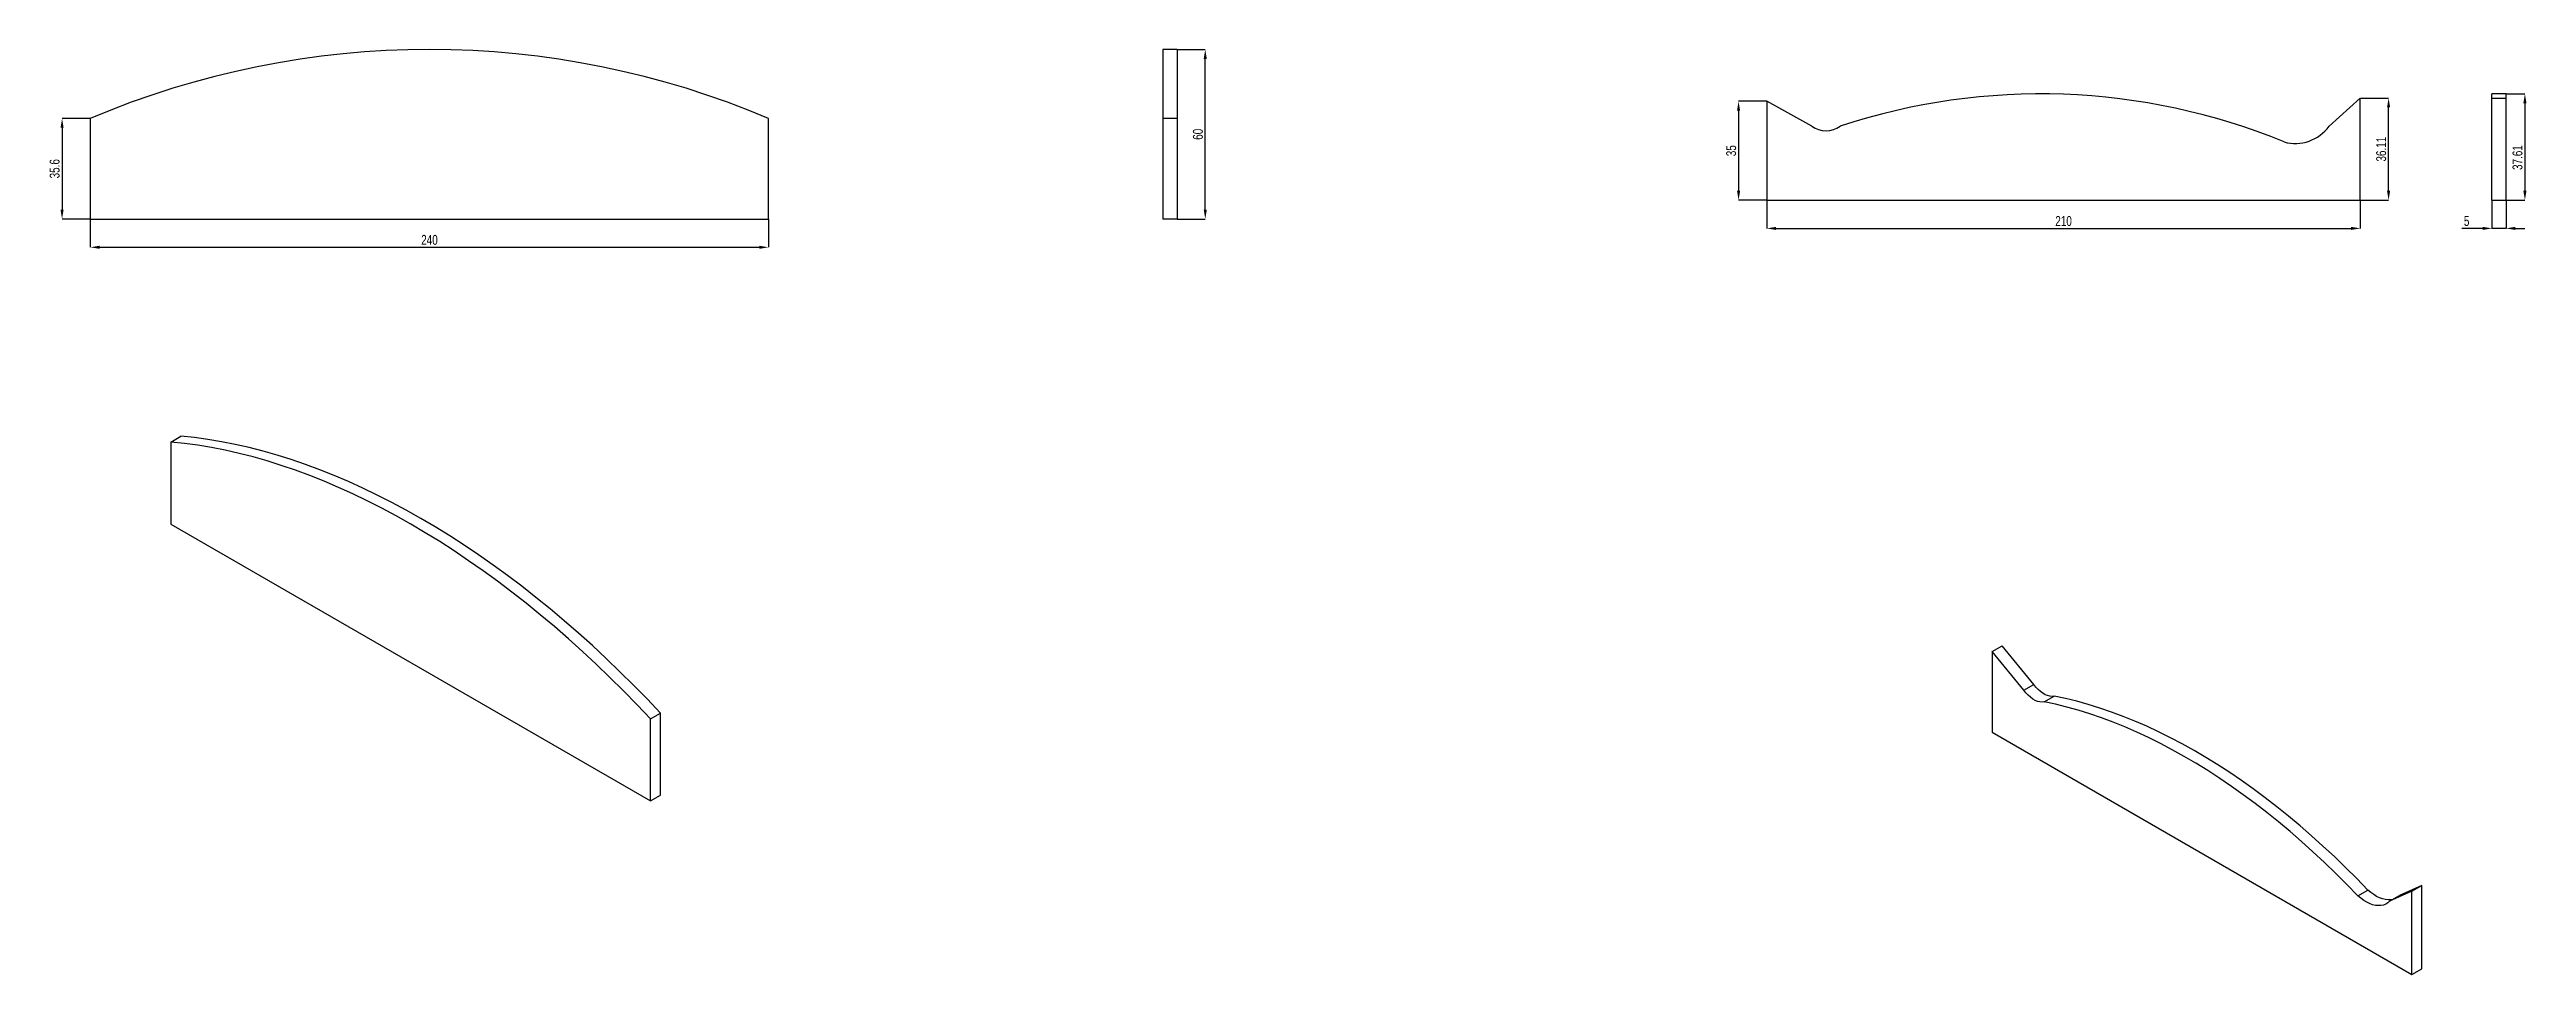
# Model space of a CAD drawing. Header units: millimetres. Extents: x -10883 to -9053, y -35844 to -35438.
# Drawn here: x -10883 to -10006, y -35844 to -35516 of the extents above; entities that cross this region are included whole.
import ezdxf

# ---------------------------------------------------------------- set-up
doc = ezdxf.new("R2010")
doc.units = ezdxf.units.MM
doc.header["$LTSCALE"] = 0.3
doc.styles.add('SLDTEXTSTYLE0', font='TXT', dxfattribs={"width": 0.75})
doc.dimstyles.new('SLDDIMSTYLE0', dxfattribs={"dimtxt": 3.5, "dimasz": 3.302, "dimexe": 0, "dimexo": 0.0625, "dimgap": 0.875, "dimtad": 1, "dimrnd": 1e-09, "dimzin": 12, "dimdsep": 46, "dimtxsty": 'SLDTEXTSTYLE0', "dimsah": 1, "dimcen": 0.09, "dimadec": 0, "dimazin": 3, "dimtfac": 1, "dimtofl": 0, "dimtmove": 0, "dimatfit": 3, "dimfxl": 1, "dimfrac": 2, "dimtolj": 1, "dimtzin": 12, "dimarcsym": 0})
doc.dimstyles.new('SLDDIMSTYLE1', dxfattribs={"dimtxt": 3.5, "dimasz": 3.302, "dimexe": 0, "dimexo": 0.0625, "dimgap": 0.875, "dimtad": 1, "dimrnd": 1e-09, "dimzin": 12, "dimdsep": 46, "dimtxsty": 'SLDTEXTSTYLE0', "dimsah": 1, "dimcen": 0.09, "dimadec": 0, "dimazin": 3, "dimtfac": 1, "dimtmove": 0, "dimatfit": 0, "dimfxl": 1, "dimfrac": 2, "dimtolj": 1, "dimtzin": 12, "dimarcsym": 0})

msp = doc.modelspace()

# ---------------------------------------------------------------- blocks, each defined once
blk = doc.blocks.new('*D168')
at = {"color": 0, "linetype": 'Continuous', "lineweight": -2, "transparency": 16777216}
for p, q in [((-10868.43, -35540.68), (-10878.36, -35540.68)), ((-10878.36, -35543.98), (-10878.36, -35572.98)), ((-10868.43, -35576.28), (-10878.36, -35576.28))]:
    blk.add_line(p, q, dxfattribs=at)
at = {"color": 0, "linetype": 'Continuous', "transparency": 16777216}
for points in [[(-10878.91, -35543.98), (-10877.81, -35543.98), (-10878.36, -35540.68)], [(-10878.91, -35572.98), (-10877.81, -35572.98), (-10878.36, -35576.28)]]:
    blk.add_solid(points, dxfattribs=at)
at = {"layer": 'Defpoints', "color": 0, "linetype": 'Continuous', "transparency": 16777216}
for p in [(-10868.36, -35540.68), (-10878.36, -35576.28), (-10868.36, -35576.28)]:
    blk.add_point(p, dxfattribs=at)
at = {"color": 0, "linetype": 'Continuous', "lineweight": 18, "transparency": 16777216, "insert": (-10882.74, -35558.48), "char_height": 3.5, "attachment_point": 2, "rotation": 90, "style": 'SLDTEXTSTYLE0'}
blk.add_mtext('\\A1;35.6', dxfattribs=at)
blk = doc.blocks.new('*D169')
at = {"color": 0, "linetype": 'Continuous', "lineweight": -2, "transparency": 16777216}
for p, q in [((-10868.36, -35576.34), (-10868.36, -35586.28)), ((-10628.36, -35576.34), (-10628.36, -35586.28)), ((-10865.06, -35586.28), (-10631.67, -35586.28))]:
    blk.add_line(p, q, dxfattribs=at)
at = {"color": 0, "linetype": 'Continuous', "transparency": 16777216}
for points in [[(-10865.06, -35585.73), (-10865.06, -35586.83), (-10868.36, -35586.28)], [(-10631.67, -35585.73), (-10631.67, -35586.83), (-10628.36, -35586.28)]]:
    blk.add_solid(points, dxfattribs=at)
at = {"layer": 'Defpoints', "color": 0, "linetype": 'Continuous', "transparency": 16777216}
for p in [(-10868.36, -35576.28), (-10628.36, -35576.28), (-10628.36, -35586.28)]:
    blk.add_point(p, dxfattribs=at)
at = {"color": 0, "linetype": 'Continuous', "lineweight": 18, "transparency": 16777216, "insert": (-10748.36, -35581.9), "char_height": 3.5, "attachment_point": 2, "style": 'SLDTEXTSTYLE0'}
blk.add_mtext('\\A1;240', dxfattribs=at)
blk = doc.blocks.new('*D170')
at = {"color": 0, "linetype": 'Continuous', "lineweight": -2, "transparency": 16777216}
for p, q in [((-10483.79, -35516.28), (-10473.85, -35516.28)), ((-10473.85, -35572.98), (-10473.85, -35519.58)), ((-10483.79, -35576.28), (-10473.85, -35576.28))]:
    blk.add_line(p, q, dxfattribs=at)
at = {"color": 0, "linetype": 'Continuous', "transparency": 16777216}
for points in [[(-10474.4, -35519.58), (-10473.3, -35519.58), (-10473.85, -35516.28)], [(-10474.4, -35572.98), (-10473.3, -35572.98), (-10473.85, -35576.28)]]:
    blk.add_solid(points, dxfattribs=at)
at = {"layer": 'Defpoints', "color": 0, "linetype": 'Continuous', "transparency": 16777216}
for p in [(-10483.85, -35516.28), (-10473.85, -35516.28), (-10483.85, -35576.28)]:
    blk.add_point(p, dxfattribs=at)
at = {"color": 0, "linetype": 'Continuous', "lineweight": 18, "transparency": 16777216, "insert": (-10478.22, -35546.28), "char_height": 3.5, "attachment_point": 2, "rotation": 90, "style": 'SLDTEXTSTYLE0'}
blk.add_mtext('\\A1;60', dxfattribs=at)
blk = doc.blocks.new('*D156')
at = {"color": 0, "linetype": 'Continuous', "lineweight": -2, "transparency": 16777216}
for p, q in [((-10275.21, -35534.59), (-10285.15, -35534.59)), ((-10285.15, -35537.9), (-10285.15, -35566.29)), ((-10275.21, -35569.59), (-10285.15, -35569.59))]:
    blk.add_line(p, q, dxfattribs=at)
at = {"color": 0, "linetype": 'Continuous', "transparency": 16777216}
for points in [[(-10285.7, -35537.9), (-10284.6, -35537.9), (-10285.15, -35534.59)], [(-10285.7, -35566.29), (-10284.6, -35566.29), (-10285.15, -35569.59)]]:
    blk.add_solid(points, dxfattribs=at)
at = {"layer": 'Defpoints', "color": 0, "linetype": 'Continuous', "transparency": 16777216}
for p in [(-10275.15, -35534.59), (-10285.15, -35569.59), (-10275.15, -35569.59)]:
    blk.add_point(p, dxfattribs=at)
at = {"color": 0, "linetype": 'Continuous', "lineweight": 18, "transparency": 16777216, "insert": (-10289.53, -35552.09), "char_height": 3.5, "attachment_point": 2, "rotation": 90, "style": 'SLDTEXTSTYLE0'}
blk.add_mtext('\\A1;35', dxfattribs=at)
blk = doc.blocks.new('*D157')
at = {"color": 0, "linetype": 'Continuous', "lineweight": -2, "transparency": 16777216}
for p, q in [((-10065.09, -35533.48), (-10055.15, -35533.48)), ((-10055.15, -35566.29), (-10055.15, -35536.79)), ((-10065.09, -35569.59), (-10055.15, -35569.59))]:
    blk.add_line(p, q, dxfattribs=at)
at = {"color": 0, "linetype": 'Continuous', "transparency": 16777216}
for points in [[(-10055.7, -35536.79), (-10054.6, -35536.79), (-10055.15, -35533.48)], [(-10055.7, -35566.29), (-10054.6, -35566.29), (-10055.15, -35569.59)]]:
    blk.add_solid(points, dxfattribs=at)
at = {"layer": 'Defpoints', "color": 0, "linetype": 'Continuous', "transparency": 16777216}
for p in [(-10065.15, -35533.48), (-10055.15, -35533.48), (-10065.15, -35569.59)]:
    blk.add_point(p, dxfattribs=at)
at = {"color": 0, "linetype": 'Continuous', "lineweight": 18, "transparency": 16777216, "insert": (-10059.53, -35551.54), "char_height": 3.5, "attachment_point": 2, "rotation": 90, "style": 'SLDTEXTSTYLE0'}
blk.add_mtext('\\A1;36.11', dxfattribs=at)
blk = doc.blocks.new('*D158')
at = {"color": 0, "linetype": 'Continuous', "lineweight": -2, "transparency": 16777216}
for p, q in [((-10275.15, -35569.66), (-10275.15, -35579.59)), ((-10065.15, -35569.66), (-10065.15, -35579.59)), ((-10271.85, -35579.59), (-10068.45, -35579.59))]:
    blk.add_line(p, q, dxfattribs=at)
at = {"color": 0, "linetype": 'Continuous', "transparency": 16777216}
for points in [[(-10271.85, -35579.04), (-10271.85, -35580.14), (-10275.15, -35579.59)], [(-10068.45, -35579.04), (-10068.45, -35580.14), (-10065.15, -35579.59)]]:
    blk.add_solid(points, dxfattribs=at)
at = {"layer": 'Defpoints', "color": 0, "linetype": 'Continuous', "transparency": 16777216}
for p in [(-10275.15, -35569.59), (-10065.15, -35569.59), (-10065.15, -35579.59)]:
    blk.add_point(p, dxfattribs=at)
at = {"color": 0, "linetype": 'Continuous', "lineweight": 18, "transparency": 16777216, "insert": (-10170.15, -35575.22), "char_height": 3.5, "attachment_point": 2, "style": 'SLDTEXTSTYLE0'}
blk.add_mtext('\\A1;210', dxfattribs=at)
blk = doc.blocks.new('*D159')
at = {"color": 0, "linetype": 'Continuous', "lineweight": -2, "transparency": 16777216}
for p, q in [((-10013.53, -35531.98), (-10006.91, -35531.98)), ((-10006.91, -35535.28), (-10006.91, -35566.29)), ((-10013.53, -35569.59), (-10006.91, -35569.59))]:
    blk.add_line(p, q, dxfattribs=at)
at = {"color": 0, "linetype": 'Continuous', "transparency": 16777216}
for points in [[(-10007.46, -35535.28), (-10006.36, -35535.28), (-10006.91, -35531.98)], [(-10007.46, -35566.29), (-10006.36, -35566.29), (-10006.91, -35569.59)]]:
    blk.add_solid(points, dxfattribs=at)
at = {"layer": 'Defpoints', "color": 0, "linetype": 'Continuous', "transparency": 16777216}
for p in [(-10013.59, -35531.98), (-10013.59, -35569.59), (-10006.91, -35569.59)]:
    blk.add_point(p, dxfattribs=at)
at = {"color": 0, "linetype": 'Continuous', "lineweight": 18, "transparency": 16777216, "insert": (-10011.29, -35554.52), "char_height": 3.5, "attachment_point": 2, "rotation": 90, "style": 'SLDTEXTSTYLE0'}
blk.add_mtext('\\A1;37.61', dxfattribs=at)
blk = doc.blocks.new('*D160')
at = {"color": 0, "linetype": 'Continuous', "lineweight": -2, "transparency": 16777216}
for p, q in [((-10018.59, -35569.66), (-10018.59, -35579.59)), ((-10013.59, -35569.66), (-10013.59, -35579.59)), ((-10021.89, -35579.59), (-10029.28, -35579.59)), ((-10013.59, -35579.59), (-10018.59, -35579.59)), ((-10010.29, -35579.59), (-10006.99, -35579.59))]:
    blk.add_line(p, q, dxfattribs=at)
at = {"color": 0, "linetype": 'Continuous', "transparency": 16777216}
for points in [[(-10021.89, -35579.04), (-10021.89, -35580.14), (-10018.59, -35579.59)], [(-10010.29, -35579.04), (-10010.29, -35580.14), (-10013.59, -35579.59)]]:
    blk.add_solid(points, dxfattribs=at)
at = {"layer": 'Defpoints', "color": 0, "linetype": 'Continuous', "transparency": 16777216}
for p in [(-10018.59, -35569.59), (-10013.59, -35569.59), (-10013.59, -35579.59)]:
    blk.add_point(p, dxfattribs=at)
at = {"color": 0, "linetype": 'Continuous', "lineweight": 18, "transparency": 16777216, "insert": (-10027.53, -35575.22), "char_height": 3.5, "attachment_point": 2, "style": 'SLDTEXTSTYLE0'}
blk.add_mtext('\\A1;5', dxfattribs=at)

# ---------------------------------------------------------------- dimensions: what is measured, and where the dimension line sits
at = {"color": 7, "linetype": 'Continuous', "lineweight": 18}
for base, p1, p2, dimstyle, picture, middle in [((-10473.849, -35516.279), (-10483.849, -35576.279), (-10483.849, -35516.279), 'SLDDIMSTYLE1', '*D170', (-10473.849, -35546.279)), ((-10285.152, -35569.594), (-10275.152, -35534.594), (-10275.152, -35569.594), 'SLDDIMSTYLE0', '*D156', (-10285.152, -35552.094)), ((-10055.152, -35533.484), (-10065.152, -35569.594), (-10065.152, -35533.484), 'SLDDIMSTYLE0', '*D157', (-10055.152, -35551.539)), ((-10006.91, -35569.594), (-10013.592, -35531.981), (-10013.592, -35569.594), 'SLDDIMSTYLE0', '*D159', (-10006.91, -35554.521)), ((-10878.365, -35576.279), (-10868.365, -35540.679), (-10868.365, -35576.279), 'SLDDIMSTYLE0', '*D168', (-10878.365, -35558.479))]:
    dim = msp.add_linear_dim(base=base, p1=p1, p2=p2, angle=90, dimstyle=dimstyle, dxfattribs=at)
    dim.commit()
    dim.dimension.update_dxf_attribs({"geometry": picture, "text_midpoint": middle, "dimtype": 160})
for base, p1, p2, dimstyle, picture, middle in [((-10065.152, -35579.594), (-10275.152, -35569.594), (-10065.152, -35569.594), 'SLDDIMSTYLE0', '*D158', (-10170.152, -35579.594)), ((-10013.592, -35579.594), (-10018.592, -35569.594), (-10013.592, -35569.594), 'SLDDIMSTYLE1', '*D160', (-10027.529, -35579.594)), ((-10628.365, -35586.279), (-10868.365, -35576.279), (-10628.365, -35576.279), 'SLDDIMSTYLE1', '*D169', (-10748.365, -35586.279))]:
    dim = msp.add_linear_dim(base=base, p1=p1, p2=p2, dimstyle=dimstyle, dxfattribs=at)
    dim.commit()
    dim.dimension.update_dxf_attribs({"geometry": picture, "text_midpoint": middle, "dimtype": 160})

# ---------------------------------------------------------------- linework, layer by layer
at = {"color": 7, "linetype": 'Continuous', "lineweight": 25}
for p, q in [((-10483.849, -35516.279), (-10488.849, -35516.279)), ((-10488.849, -35516.279), (-10488.849, -35540.679)), ((-10483.849, -35516.279), (-10483.849, -35540.679)), ((-10275.152, -35534.594), (-10275.152, -35569.594)), ((-10259.226, -35543.4), (-10275.152, -35534.594)), ((-10065.152, -35533.484), (-10076.221, -35543.4)), ((-10065.152, -35569.594), (-10065.152, -35533.484)), ((-10013.592, -35531.981), (-10018.592, -35531.981)), ((-10018.592, -35533.484), (-10018.592, -35531.981)), ((-10018.592, -35569.594), (-10018.592, -35533.484)), ((-10018.592, -35533.484), (-10013.592, -35533.484)), ((-10013.592, -35533.484), (-10013.592, -35531.981)), ((-10013.592, -35569.594), (-10013.592, -35533.484)), ((-10868.365, -35540.679), (-10868.365, -35576.279)), ((-10628.365, -35576.279), (-10628.365, -35540.679)), ((-10483.849, -35540.679), (-10488.849, -35540.679)), ((-10488.849, -35540.679), (-10488.849, -35576.279)), ((-10483.849, -35540.679), (-10483.849, -35576.279)), ((-10275.152, -35569.594), (-10065.152, -35569.594)), ((-10018.592, -35569.594), (-10013.592, -35569.594)), ((-10868.365, -35576.279), (-10628.365, -35576.279)), ((-10483.849, -35576.279), (-10488.849, -35576.279)), ((-10839.831, -35655.201), (-10836.295, -35653.16)), ((-10839.831, -35655.201), (-10839.831, -35684.27)), ((-10839.831, -35684.27), (-10670.125, -35782.239)), ((-10195.442, -35729.36), (-10191.907, -35727.319)), ((-10195.442, -35729.36), (-10195.442, -35757.939)), ((-10184.181, -35743.051), (-10195.442, -35729.36)), ((-10180.646, -35741.01), (-10191.907, -35727.319)), ((-10184.181, -35743.051), (-10180.646, -35741.01)), ((-10177.058, -35747.163), (-10173.522, -35745.122)), ((-10670.125, -35753.17), (-10666.59, -35751.129)), ((-10670.125, -35782.239), (-10670.125, -35753.17)), ((-10666.59, -35780.198), (-10666.59, -35751.129)), ((-10195.442, -35757.939), (-10046.95, -35843.661)), ((-10670.125, -35782.239), (-10666.59, -35780.198)), ((-10066.042, -35815.808), (-10062.506, -35813.767)), ((-10046.95, -35814.176), (-10054.777, -35817.755)), ((-10054.777, -35817.755), (-10051.241, -35815.713)), ((-10043.414, -35812.135), (-10051.241, -35815.713)), ((-10046.95, -35814.176), (-10043.414, -35812.135)), ((-10046.95, -35843.661), (-10046.95, -35814.176)), ((-10043.414, -35841.62), (-10043.414, -35812.135)), ((-10046.95, -35843.661), (-10043.414, -35841.62))]:
    msp.add_line(p, q, dxfattribs=at)
at = {"color": 7, "linetype": 'Continuous', "lineweight": 25, "flags": 128}
for points in [[(-10666.59, -35751.129), (-10671.333, -35746.142), (-10676.122, -35741.26), (-10680.952, -35736.485), (-10685.822, -35731.819), (-10690.728, -35727.265), (-10695.668, -35722.826), (-10700.639, -35718.504), (-10705.638, -35714.301), (-10710.663, -35710.221), (-10715.711, -35706.264), (-10720.778, -35702.434), (-10725.863, -35698.732), (-10730.962, -35695.161), (-10736.072, -35691.722), (-10741.191, -35688.418), (-10746.315, -35685.25), (-10751.442, -35682.221), (-10756.57, -35679.331), (-10761.694, -35676.582), (-10766.813, -35673.976), (-10771.923, -35671.515), (-10777.022, -35669.199), (-10782.106, -35667.03), (-10787.174, -35665.009), (-10792.221, -35663.138), (-10797.246, -35661.417), (-10802.246, -35659.847), (-10807.217, -35658.43), (-10812.157, -35657.166), (-10817.063, -35656.055), (-10821.933, -35655.098), (-10826.763, -35654.297), (-10831.551, -35653.65), (-10836.295, -35653.16)], [(-10670.125, -35753.17), (-10674.869, -35748.183), (-10679.657, -35743.301), (-10684.488, -35738.526), (-10689.357, -35733.86), (-10694.264, -35729.306), (-10699.203, -35724.867), (-10704.175, -35720.545), (-10709.174, -35716.342), (-10714.199, -35712.262), (-10719.246, -35708.305), (-10724.314, -35704.475), (-10729.398, -35700.773), (-10734.497, -35697.202), (-10739.607, -35693.764), (-10744.726, -35690.459), (-10749.851, -35687.292), (-10754.978, -35684.262), (-10760.105, -35681.372), (-10765.23, -35678.623), (-10770.348, -35676.017), (-10775.459, -35673.556), (-10780.557, -35671.24), (-10785.642, -35669.071), (-10790.709, -35667.05), (-10795.757, -35665.179), (-10800.782, -35663.458), (-10805.781, -35661.888), (-10810.752, -35660.471), (-10815.692, -35659.207), (-10820.598, -35658.096), (-10825.468, -35657.139), (-10830.298, -35656.338), (-10835.087, -35655.691), (-10839.831, -35655.201)], [(-10177.058, -35747.163), (-10177.775, -35747.265), (-10178.547, -35747.215), (-10179.36, -35747.014), (-10180.197, -35746.666), (-10181.042, -35746.178), (-10181.879, -35745.56), (-10182.691, -35744.823), (-10183.464, -35743.981), (-10184.181, -35743.051)], [(-10173.522, -35745.122), (-10174.24, -35745.224), (-10175.012, -35745.174), (-10175.824, -35744.973), (-10176.661, -35744.625), (-10177.506, -35744.137), (-10178.343, -35743.519), (-10179.156, -35742.782), (-10179.928, -35741.94), (-10180.646, -35741.01)], [(-10066.042, -35815.808), (-10069.948, -35811.767), (-10073.894, -35807.822), (-10077.877, -35803.976), (-10081.893, -35800.232), (-10085.94, -35796.592), (-10090.016, -35793.059), (-10094.117, -35789.636), (-10098.24, -35786.324), (-10102.384, -35783.127), (-10106.544, -35780.045), (-10110.718, -35777.082), (-10114.904, -35774.239), (-10119.097, -35771.518), (-10123.296, -35768.922), (-10127.498, -35766.451), (-10131.699, -35764.109), (-10135.897, -35761.895), (-10140.088, -35759.813), (-10144.27, -35757.862), (-10148.441, -35756.046), (-10152.596, -35754.364), (-10156.734, -35752.818), (-10160.851, -35751.409), (-10164.945, -35750.139), (-10169.013, -35749.007), (-10173.051, -35748.015), (-10177.058, -35747.163)], [(-10062.506, -35813.767), (-10066.413, -35809.726), (-10070.359, -35805.781), (-10074.341, -35801.935), (-10078.357, -35798.191), (-10082.405, -35794.551), (-10086.48, -35791.018), (-10090.581, -35787.595), (-10094.705, -35784.283), (-10098.848, -35781.085), (-10103.008, -35778.004), (-10107.183, -35775.041), (-10111.368, -35772.198), (-10115.562, -35769.477), (-10119.761, -35766.881), (-10123.962, -35764.41), (-10128.163, -35762.068), (-10132.361, -35759.854), (-10136.553, -35757.772), (-10140.735, -35755.821), (-10144.905, -35754.005), (-10149.061, -35752.323), (-10153.199, -35750.777), (-10157.316, -35749.368), (-10161.41, -35748.098), (-10165.477, -35746.966), (-10169.516, -35745.974), (-10173.522, -35745.122)], [(-10054.777, -35817.755), (-10055.437, -35818.33), (-10056.178, -35818.776), (-10056.992, -35819.088), (-10057.871, -35819.263), (-10058.806, -35819.299), (-10059.786, -35819.196), (-10060.802, -35818.954), (-10061.843, -35818.577), (-10062.899, -35818.068), (-10063.958, -35817.432), (-10065.009, -35816.676), (-10066.042, -35815.808)], [(-10053.634, -35817.095), (-10054.336, -35817.222), (-10055.27, -35817.258), (-10056.251, -35817.155), (-10057.267, -35816.913), (-10058.308, -35816.536), (-10059.364, -35816.027), (-10060.422, -35815.391), (-10061.474, -35814.635), (-10062.506, -35813.767)]]:
    msp.add_lwpolyline(points, dxfattribs=at)
at = {"color": 7, "linetype": 'Continuous', "lineweight": 25}
for centre, radius, start, end in [((-10748.365, -35823.561), 307.282, 67.013091, 112.986909), ((-10178.188, -35758.202), 226.22, 67.646473, 108.281949), ((-10254.189, -35536.439), 8.592, 234.111429, 305.888571), ((-10088.162, -35534.841), 14.692, 254.24304, 324.368216)]:
    msp.add_arc(centre, radius, start, end, dxfattribs=at)

msp.set_redraw_order([(e.dxf.handle, doc.entitydb.next_handle()) for e in msp.query("TEXT MTEXT ATTDEF DIMENSION ARC_DIMENSION")])  # texts and dimensions are drawn at this point

doc.saveas('drawing.dxf')
